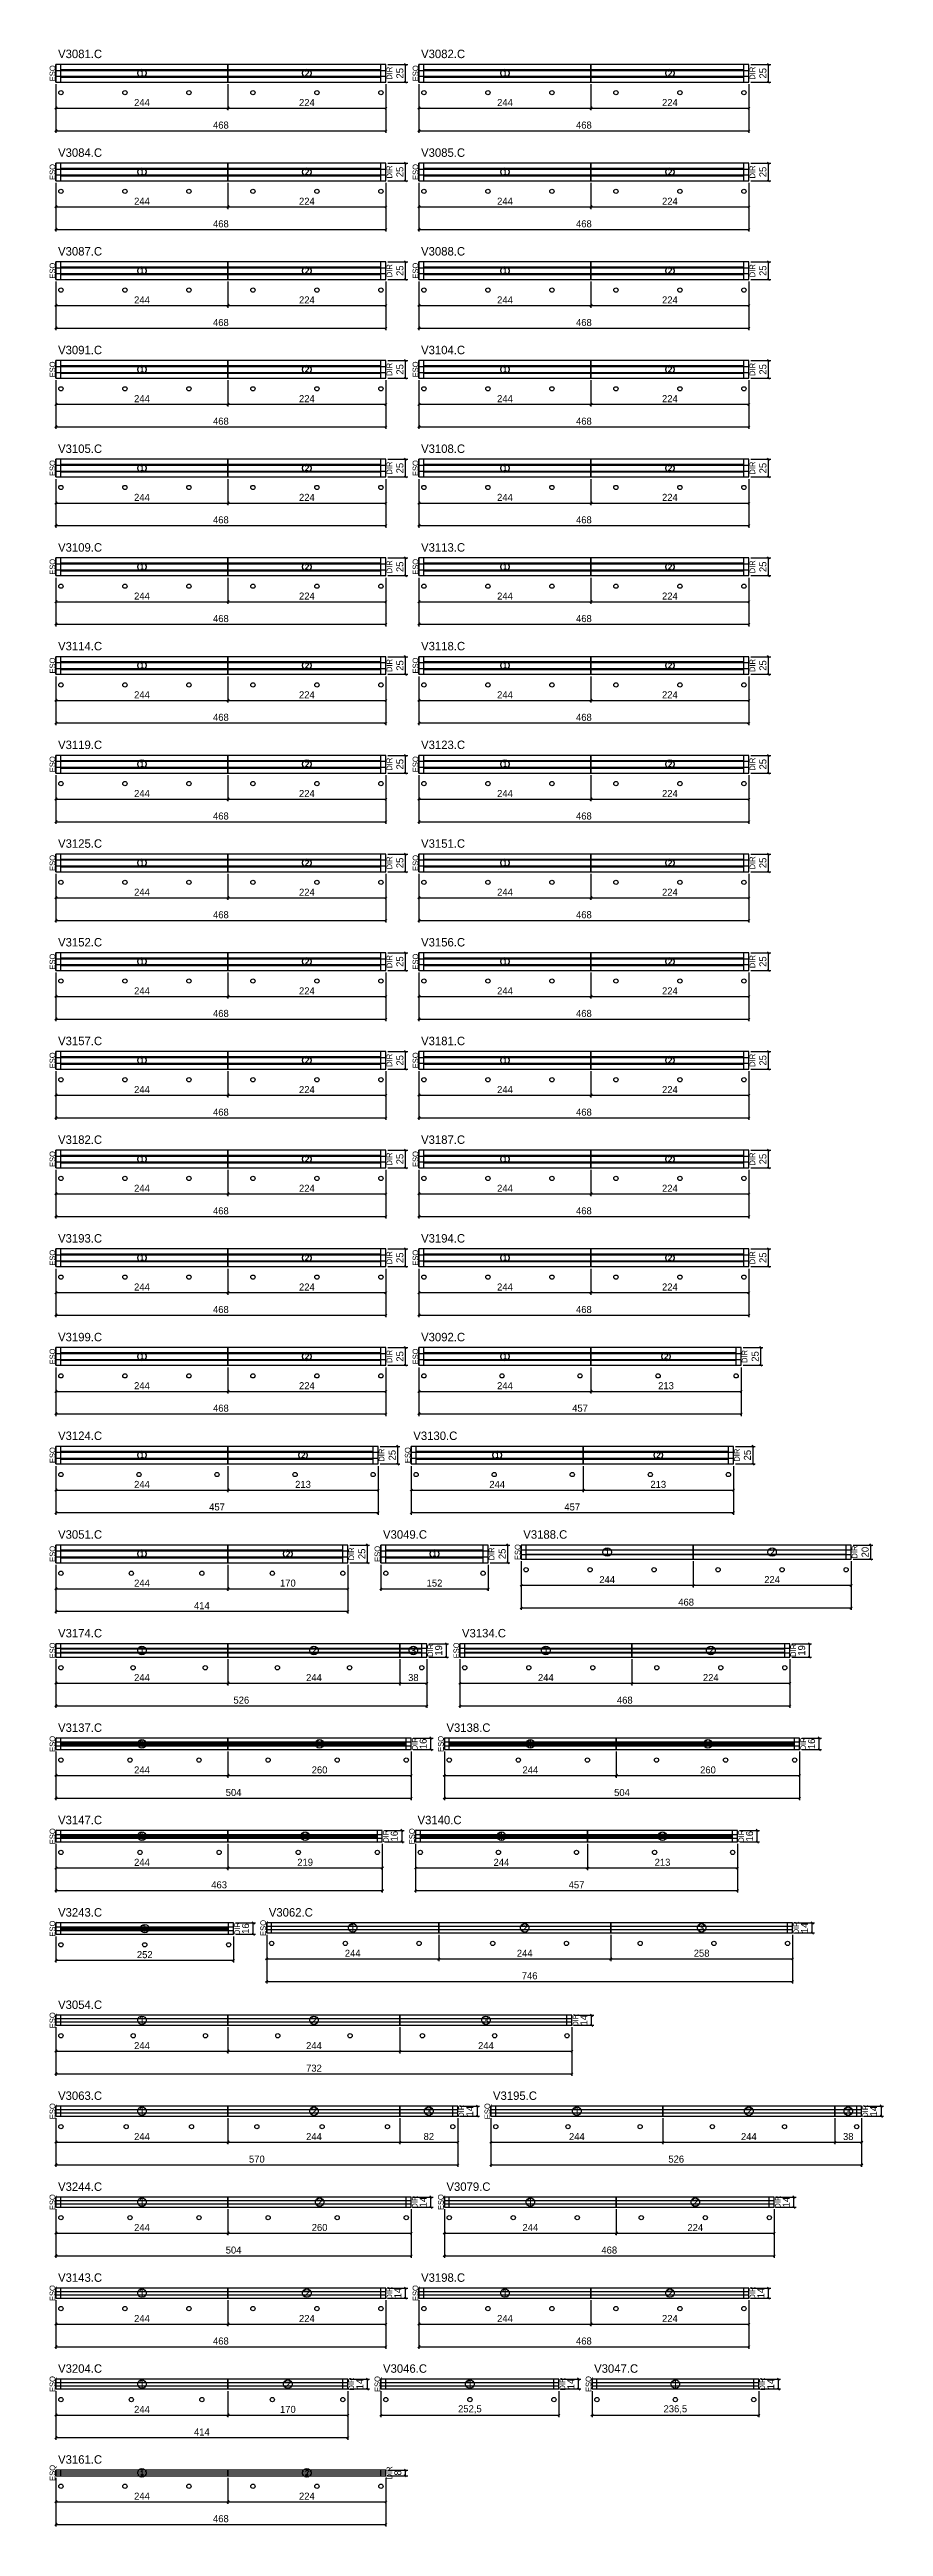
# Model space of a CAD drawing. Extents: x -10500 to 3070, y -5275 to 1250.
# Drawn here: x -9 to 1174, y -5275 to -1762 of the extents above; entities that cross this region are included whole.
import ezdxf
from ezdxf.enums import TextEntityAlignment as Align

# ---------------------------------------------------------------- set-up
doc = ezdxf.new("R2010")
doc.units = 0
for name, color, linetype in [('5', 5, 'Continuous'), ('COTA', 241, 'Continuous'), ('Escoras', 224, 'Continuous'), ('NOMENCLATURA', 7, 'Continuous'), ('Painéis', 200, 'Continuous'), ('SARR_2.2x7', 40, 'Continuous'), ('SARR_EDITAR', 141, 'Continuous')]:
    doc.layers.add(name, color=color, linetype=linetype)
doc.dimstyles.new('PAINEL', dxfattribs={"dimtxt": 10, "dimasz": 3, "dimexe": 3, "dimexo": 3, "dimgap": 3, "dimtad": 1, "dimblk": 'OBLIQUE', "dimblk1": 'OBLIQUE', "dimcen": 2.5, "dimclrd": 4, "dimclre": 4, "dimclrt": 240, "dimazin": 3, "dimtfac": 1, "dimtmove": 0, "dimatfit": 3})

msp = doc.modelspace()

# ---------------------------------------------------------------- texts
at = {"layer": '5'}
for s, p in [('ESQ', (-5, -1795.5)), ('DIR', (473, -1795.5)), ('ESQ', (510, -1795.5)), ('DIR', (988, -1795.5)), ('ESQ', (-5, -1935.5)), ('DIR', (473, -1935.5)), ('ESQ', (510, -1935.5)), ('DIR', (988, -1935.5)), ('ESQ', (-5, -2075.5)), ('DIR', (473, -2075.5)), ('ESQ', (510, -2075.5)), ('DIR', (988, -2075.5)), ('ESQ', (-5, -2215.5)), ('DIR', (473, -2215.5)), ('ESQ', (510, -2215.5)), ('DIR', (988, -2215.5)), ('ESQ', (-5, -2355.5)), ('DIR', (473, -2355.5)), ('ESQ', (510, -2355.5)), ('DIR', (988, -2355.5)), ('ESQ', (-5, -2495.5)), ('DIR', (473, -2495.5)), ('ESQ', (510, -2495.5)), ('DIR', (988, -2495.5)), ('ESQ', (-5, -2635.5)), ('DIR', (473, -2635.5)), ('ESQ', (510, -2635.5)), ('DIR', (988, -2635.5)), ('ESQ', (-5, -2775.5)), ('DIR', (473, -2775.5)), ('ESQ', (510, -2775.5)), ('DIR', (988, -2775.5)), ('ESQ', (-5, -2915.5)), ('DIR', (473, -2915.5)), ('ESQ', (510, -2915.5)), ('DIR', (988, -2915.5)), ('ESQ', (-5, -3055.5)), ('DIR', (473, -3055.5)), ('ESQ', (510, -3055.5)), ('DIR', (988, -3055.5)), ('ESQ', (-5, -3195.5)), ('DIR', (473, -3195.5)), ('ESQ', (510, -3195.5)), ('DIR', (988, -3195.5)), ('ESQ', (-5, -3335.5)), ('DIR', (473, -3335.5)), ('ESQ', (510, -3335.5)), ('DIR', (988, -3335.5)), ('ESQ', (-5, -3475.5)), ('DIR', (473, -3475.5)), ('ESQ', (510, -3475.5)), ('DIR', (988, -3475.5)), ('ESQ', (-5, -3615.5)), ('DIR', (473, -3615.5)), ('ESQ', (510, -3615.5)), ('DIR', (977, -3615.5)), ('ESQ', (-5, -3755.5)), ('DIR', (462, -3755.5)), ('ESQ', (499, -3755.5)), ('DIR', (966, -3755.5)), ('ESQ', (-5, -3895.5)), ('DIR', (419, -3895.5)), ('ESQ', (456, -3895.5)), ('DIR', (618, -3895.5)), ('ESQ', (655, -3893)), ('DIR', (1133, -3893)), ('ESQ', (-5, -4032.5)), ('DIR', (531, -4032.5)), ('ESQ', (568, -4032.5)), ('DIR', (1046, -4032.5)), ('ESQ', (-5, -4165)), ('DIR', (509, -4165)), ('ESQ', (546, -4165)), ('DIR', (1060, -4165)), ('ESQ', (-5, -4296)), ('ESQ', (505, -4296)), ('DIR', (468, -4296)), ('DIR', (972, -4296)), ('ESQ', (-5, -4427)), ('DIR', (257, -4427)), ('ESQ', (294, -4426)), ('DIR', (1050, -4426)), ('ESQ', (-5, -4557)), ('DIR', (737, -4557)), ('ESQ', (-5, -4686)), ('DIR', (575, -4686)), ('ESQ', (612, -4686)), ('DIR', (1148, -4686)), ('ESQ', (-5, -4815)), ('DIR', (509, -4815)), ('ESQ', (546, -4815)), ('DIR', (1024, -4815)), ('ESQ', (-5, -4944)), ('DIR', (473, -4944)), ('ESQ', (510, -4944)), ('DIR', (988, -4944)), ('ESQ', (-5, -5073)), ('DIR', (419, -5073)), ('ESQ', (456, -5073)), ('DIR', (718.5, -5073)), ('ESQ', (755.5, -5073)), ('DIR', (1002, -5073)), ('ESQ', (-5, -5199)), ('DIR', (473, -5199))]:
    msp.add_text(s, height=8, rotation=90, dxfattribs=at).set_placement(p, align=Align.MIDDLE_CENTER)
for s, p in [('1', (122, -1795.5)), ('2', (356, -1795.5)), ('1', (637, -1795.5)), ('2', (871, -1795.5)), ('1', (122, -1935.5)), ('2', (356, -1935.5)), ('1', (637, -1935.5)), ('2', (871, -1935.5)), ('1', (122, -2075.5)), ('2', (356, -2075.5)), ('1', (637, -2075.5)), ('2', (871, -2075.5)), ('1', (122, -2215.5)), ('2', (356, -2215.5)), ('1', (637, -2215.5)), ('2', (871, -2215.5)), ('1', (122, -2355.5)), ('2', (356, -2355.5)), ('1', (637, -2355.5)), ('2', (871, -2355.5)), ('1', (122, -2495.5)), ('2', (356, -2495.5)), ('1', (637, -2495.5)), ('2', (871, -2495.5)), ('1', (122, -2635.5)), ('2', (356, -2635.5)), ('1', (637, -2635.5)), ('2', (871, -2635.5)), ('1', (122, -2775.5)), ('2', (356, -2775.5)), ('1', (637, -2775.5)), ('2', (871, -2775.5)), ('1', (122, -2915.5)), ('2', (356, -2915.5)), ('1', (637, -2915.5)), ('2', (871, -2915.5)), ('1', (122, -3055.5)), ('2', (356, -3055.5)), ('1', (637, -3055.5)), ('2', (871, -3055.5)), ('1', (122, -3195.5)), ('2', (356, -3195.5)), ('1', (637, -3195.5)), ('2', (871, -3195.5)), ('1', (122, -3335.5)), ('2', (356, -3335.5)), ('1', (637, -3335.5)), ('2', (871, -3335.5)), ('1', (122, -3475.5)), ('2', (356, -3475.5)), ('1', (637, -3475.5)), ('2', (871, -3475.5)), ('1', (122, -3615.5)), ('2', (356, -3615.5)), ('1', (637, -3615.5)), ('2', (865.5, -3615.5)), ('1', (122, -3755.5)), ('2', (350.5, -3755.5)), ('1', (626, -3755.5)), ('2', (854.5, -3755.5)), ('1', (122, -3895.5)), ('2', (329, -3895.5)), ('1', (537, -3895.5)), ('1', (782, -3893)), ('2', (1016, -3893)), ('1', (122, -4032.5)), ('2', (366, -4032.5)), ('3', (507, -4032.5)), ('1', (695, -4032.5)), ('2', (929, -4032.5)), ('1', (122, -4165)), ('2', (374, -4165)), ('1', (673, -4165)), ('2', (925, -4165)), ('1', (122, -4296)), ('2', (353.5, -4296)), ('1', (632, -4296)), ('2', (860.5, -4296)), ('1', (126, -4427)), ('1', (421, -4426)), ('2', (665, -4426)), ('3', (916, -4426)), ('1', (122, -4557)), ('2', (366, -4557)), ('3', (610, -4557)), ('1', (122, -4686)), ('2', (366, -4686)), ('3', (529, -4686)), ('1', (739, -4686)), ('2', (983, -4686)), ('3', (1124, -4686)), ('1', (122, -4815)), ('2', (374, -4815)), ('1', (673, -4815)), ('2', (907, -4815)), ('1', (122, -4944)), ('2', (356, -4944)), ('1', (637, -4944)), ('2', (871, -4944)), ('1', (122, -5073)), ('2', (329, -5073)), ('1', (587.25, -5073)), ('1', (878.75, -5073)), ('1', (122, -5199)), ('2', (356, -5199))]:
    msp.add_text(s, height=12, dxfattribs=at).set_placement(p, align=Align.MIDDLE_CENTER)
at = {"layer": 'NOMENCLATURA'}
for s, p in [('V3081.C', (3, -1774)), ('V3082.C', (518, -1774)), ('V3084.C', (3, -1914)), ('V3085.C', (518, -1914)), ('V3087.C', (3, -2054)), ('V3088.C', (518, -2054)), ('V3091.C', (3, -2194)), ('V3104.C', (518, -2194)), ('V3105.C', (3, -2334)), ('V3108.C', (518, -2334)), ('V3109.C', (3, -2474)), ('V3113.C', (518, -2474)), ('V3114.C', (3, -2614)), ('V3118.C', (518, -2614)), ('V3119.C', (3, -2754)), ('V3123.C', (518, -2754)), ('V3125.C', (3, -2894)), ('V3151.C', (518, -2894)), ('V3152.C', (3, -3034)), ('V3156.C', (518, -3034)), ('V3157.C', (3, -3174)), ('V3181.C', (518, -3174)), ('V3182.C', (3, -3314)), ('V3187.C', (518, -3314)), ('V3193.C', (3, -3454)), ('V3194.C', (518, -3454)), ('V3199.C', (3, -3594)), ('V3092.C', (518, -3594)), ('V3124.C', (3, -3734)), ('V3130.C', (507, -3734)), ('V3051.C', (3, -3874)), ('V3049.C', (464, -3874)), ('V3188.C', (663, -3874)), ('V3174.C', (3, -4014)), ('V3134.C', (576, -4014)), ('V3137.C', (3, -4148)), ('V3138.C', (554, -4148)), ('V3147.C', (3, -4279)), ('V3140.C', (513, -4279)), ('V3243.C', (3, -4410)), ('V3062.C', (302, -4410)), ('V3054.C', (3, -4541)), ('V3063.C', (3, -4670)), ('V3195.C', (620, -4670)), ('V3244.C', (3, -4799)), ('V3079.C', (554, -4799)), ('V3143.C', (3, -4928)), ('V3198.C', (518, -4928)), ('V3204.C', (3, -5057)), ('V3046.C', (464, -5057)), ('V3047.C', (763.5, -5057)), ('V3161.C', (3, -5186))]:
    msp.add_text(s, height=12, dxfattribs=at).set_placement(p)

# ---------------------------------------------------------------- blocks, each defined once
blk = doc.blocks.new('nf1')
blk.add_circle((0, 0), 6)
blk.add_text('1', height=7).set_placement((0, 0), align=Align.MIDDLE_CENTER)
blk = doc.blocks.new('nf2')
blk.add_circle((0, 0), 6)
blk.add_text('2', height=7).set_placement((0, 0), align=Align.MIDDLE_CENTER)
blk = doc.blocks.new('_OBLIQUE')
at = {"color": 0, "linetype": 'BYBLOCK'}
blk.add_line((-0.5, -0.5), (0.5, 0.5), dxfattribs=at)
blk = doc.blocks.new('nf3')
blk.add_circle((0, 0), 6)
blk.add_text('3', height=7).set_placement((0, 0), align=Align.MIDDLE_CENTER)

# ---------------------------------------------------------------- dimensions: what is measured, and where the dimension line sits
at = {"layer": 'COTA'}
for base, p1, p2 in [((496, -1808), (468, -1808), (468, -1783)), ((1011, -1808), (983, -1808), (983, -1783)), ((496, -1948), (468, -1948), (468, -1923)), ((1011, -1948), (983, -1948), (983, -1923)), ((496, -2088), (468, -2088), (468, -2063)), ((1011, -2088), (983, -2088), (983, -2063)), ((496, -2228), (468, -2228), (468, -2203)), ((1011, -2228), (983, -2228), (983, -2203)), ((496, -2368), (468, -2368), (468, -2343)), ((1011, -2368), (983, -2368), (983, -2343)), ((496, -2508), (468, -2508), (468, -2483)), ((1011, -2508), (983, -2508), (983, -2483)), ((496, -2648), (468, -2648), (468, -2623)), ((1011, -2648), (983, -2648), (983, -2623)), ((496, -2788), (468, -2788), (468, -2763)), ((1011, -2788), (983, -2788), (983, -2763)), ((496, -2928), (468, -2928), (468, -2903)), ((1011, -2928), (983, -2928), (983, -2903)), ((496, -3068), (468, -3068), (468, -3043)), ((1011, -3068), (983, -3068), (983, -3043)), ((496, -3208), (468, -3208), (468, -3183)), ((1011, -3208), (983, -3208), (983, -3183)), ((496, -3348), (468, -3348), (468, -3323)), ((1011, -3348), (983, -3348), (983, -3323)), ((496, -3488), (468, -3488), (468, -3463)), ((1011, -3488), (983, -3488), (983, -3463)), ((496, -3628), (468, -3628), (468, -3603)), ((1000, -3628), (972, -3628), (972, -3603)), ((485, -3768), (457, -3768), (457, -3743)), ((989, -3768), (961, -3768), (961, -3743)), ((442, -3908), (414, -3908), (414, -3883)), ((641, -3908), (613, -3908), (613, -3883)), ((1156, -3903), (1128, -3903), (1128, -3883)), ((554, -4042), (526, -4042), (526, -4023)), ((1069, -4042), (1041, -4042), (1041, -4023)), ((532, -4173), (504, -4173), (504, -4157)), ((1083, -4173), (1055, -4173), (1055, -4157)), ((491, -4304), (463, -4304), (463, -4288)), ((995, -4304), (967, -4304), (967, -4288)), ((280, -4435), (252, -4435), (252, -4419)), ((1073, -4433), (1045, -4433), (1045, -4419)), ((760, -4564), (732, -4564), (732, -4550)), ((598, -4693), (570, -4693), (570, -4679)), ((1171, -4693), (1143, -4693), (1143, -4679)), ((532, -4822), (504, -4822), (504, -4808)), ((1047, -4822), (1019, -4822), (1019, -4808)), ((496, -4951), (468, -4951), (468, -4937)), ((1011, -4951), (983, -4951), (983, -4937)), ((442, -5080), (414, -5080), (414, -5066)), ((741.5, -5080), (713.5, -5080), (713.5, -5066)), ((1025, -5080), (997, -5080), (997, -5066)), ((496, -5203), (468, -5203), (468, -5195))]:
    msp.add_linear_dim(base=base, p1=p1, p2=p2, angle=90, dimstyle='PAINEL', dxfattribs=at).render()
for base, p1, p2 in [((0, -1845), (0, -1808), (244, -1808)), ((0, -1877), (0, -1808), (468, -1808)), ((244, -1845), (244, -1808), (468, -1808)), ((515, -1845), (515, -1808), (759, -1808)), ((515, -1877), (515, -1808), (983, -1808)), ((759, -1845), (759, -1808), (983, -1808)), ((0, -1985), (0, -1948), (244, -1948)), ((0, -2017), (0, -1948), (468, -1948)), ((244, -1985), (244, -1948), (468, -1948)), ((515, -1985), (515, -1948), (759, -1948)), ((515, -2017), (515, -1948), (983, -1948)), ((759, -1985), (759, -1948), (983, -1948)), ((0, -2125), (0, -2088), (244, -2088)), ((0, -2157), (0, -2088), (468, -2088)), ((244, -2125), (244, -2088), (468, -2088)), ((515, -2125), (515, -2088), (759, -2088)), ((515, -2157), (515, -2088), (983, -2088)), ((759, -2125), (759, -2088), (983, -2088)), ((0, -2265), (0, -2228), (244, -2228)), ((0, -2297), (0, -2228), (468, -2228)), ((244, -2265), (244, -2228), (468, -2228)), ((515, -2265), (515, -2228), (759, -2228)), ((515, -2297), (515, -2228), (983, -2228)), ((759, -2265), (759, -2228), (983, -2228)), ((0, -2405), (0, -2368), (244, -2368)), ((0, -2437), (0, -2368), (468, -2368)), ((244, -2405), (244, -2368), (468, -2368)), ((515, -2405), (515, -2368), (759, -2368)), ((515, -2437), (515, -2368), (983, -2368)), ((759, -2405), (759, -2368), (983, -2368)), ((0, -2545), (0, -2508), (244, -2508)), ((0, -2577), (0, -2508), (468, -2508)), ((244, -2545), (244, -2508), (468, -2508)), ((515, -2545), (515, -2508), (759, -2508)), ((515, -2577), (515, -2508), (983, -2508)), ((759, -2545), (759, -2508), (983, -2508)), ((0, -2685), (0, -2648), (244, -2648)), ((0, -2717), (0, -2648), (468, -2648)), ((244, -2685), (244, -2648), (468, -2648)), ((515, -2685), (515, -2648), (759, -2648)), ((515, -2717), (515, -2648), (983, -2648)), ((759, -2685), (759, -2648), (983, -2648)), ((0, -2825), (0, -2788), (244, -2788)), ((0, -2857), (0, -2788), (468, -2788)), ((244, -2825), (244, -2788), (468, -2788)), ((515, -2825), (515, -2788), (759, -2788)), ((515, -2857), (515, -2788), (983, -2788)), ((759, -2825), (759, -2788), (983, -2788)), ((0, -2965), (0, -2928), (244, -2928)), ((0, -2997), (0, -2928), (468, -2928)), ((244, -2965), (244, -2928), (468, -2928)), ((515, -2965), (515, -2928), (759, -2928)), ((515, -2997), (515, -2928), (983, -2928)), ((759, -2965), (759, -2928), (983, -2928)), ((0, -3105), (0, -3068), (244, -3068)), ((0, -3137), (0, -3068), (468, -3068)), ((244, -3105), (244, -3068), (468, -3068)), ((515, -3105), (515, -3068), (759, -3068)), ((515, -3137), (515, -3068), (983, -3068)), ((759, -3105), (759, -3068), (983, -3068)), ((0, -3245), (0, -3208), (244, -3208)), ((0, -3277), (0, -3208), (468, -3208)), ((244, -3245), (244, -3208), (468, -3208)), ((515, -3245), (515, -3208), (759, -3208)), ((515, -3277), (515, -3208), (983, -3208)), ((759, -3245), (759, -3208), (983, -3208)), ((0, -3385), (0, -3348), (244, -3348)), ((0, -3417), (0, -3348), (468, -3348)), ((244, -3385), (244, -3348), (468, -3348)), ((515, -3385), (515, -3348), (759, -3348)), ((515, -3417), (515, -3348), (983, -3348)), ((759, -3385), (759, -3348), (983, -3348)), ((0, -3525), (0, -3488), (244, -3488)), ((0, -3557), (0, -3488), (468, -3488)), ((244, -3525), (244, -3488), (468, -3488)), ((515, -3525), (515, -3488), (759, -3488)), ((515, -3557), (515, -3488), (983, -3488)), ((759, -3525), (759, -3488), (983, -3488)), ((0, -3665), (0, -3628), (244, -3628)), ((0, -3697), (0, -3628), (468, -3628)), ((244, -3665), (244, -3628), (468, -3628)), ((515, -3665), (515, -3628), (759, -3628)), ((515, -3697), (515, -3628), (972, -3628)), ((759, -3665), (759, -3628), (972, -3628)), ((0, -3805), (0, -3768), (244, -3768)), ((0, -3837), (0, -3768), (457, -3768)), ((244, -3805), (244, -3768), (457, -3768)), ((504, -3805), (504, -3768), (748, -3768)), ((504, -3837), (504, -3768), (961, -3768)), ((748, -3805), (748, -3768), (961, -3768)), ((0, -3945), (0, -3908), (244, -3908)), ((0, -3977), (0, -3908), (414, -3908)), ((244, -3945), (244, -3908), (414, -3908)), ((461, -3945), (461, -3908), (613, -3908)), ((660, -3940), (660, -3903), (904, -3903)), ((660, -3972), (660, -3903), (1128, -3903)), ((904, -3940), (904, -3903), (1128, -3903)), ((0, -4079), (0, -4042), (244, -4042)), ((0, -4111), (0, -4042), (526, -4042)), ((244, -4079), (244, -4042), (488, -4042)), ((488, -4079), (488, -4042), (526, -4042)), ((573, -4079), (573, -4042), (817, -4042)), ((573, -4111), (573, -4042), (1041, -4042)), ((817, -4079), (817, -4042), (1041, -4042)), ((0, -4210), (0, -4173), (244, -4173)), ((0, -4242), (0, -4173), (504, -4173)), ((244, -4210), (244, -4173), (504, -4173)), ((551, -4210), (551, -4173), (795, -4173)), ((551, -4242), (551, -4173), (1055, -4173)), ((795, -4210), (795, -4173), (1055, -4173)), ((0, -4341), (0, -4304), (244, -4304)), ((0, -4373), (0, -4304), (463, -4304)), ((244, -4341), (244, -4304), (463, -4304)), ((510, -4341), (510, -4304), (754, -4304)), ((510, -4373), (510, -4304), (967, -4304)), ((754, -4341), (754, -4304), (967, -4304)), ((0, -4472), (0, -4435), (252, -4435)), ((299, -4470), (299, -4433), (543, -4433)), ((299, -4502), (299, -4433), (1045, -4433)), ((543, -4470), (543, -4433), (787, -4433)), ((787, -4470), (787, -4433), (1045, -4433)), ((0, -4601), (0, -4564), (244, -4564)), ((0, -4633), (0, -4564), (732, -4564)), ((244, -4601), (244, -4564), (488, -4564)), ((488, -4601), (488, -4564), (732, -4564)), ((0, -4730), (0, -4693), (244, -4693)), ((0, -4762), (0, -4693), (570, -4693)), ((244, -4730), (244, -4693), (488, -4693)), ((488, -4730), (488, -4693), (570, -4693)), ((617, -4730), (617, -4693), (861, -4693)), ((617, -4762), (617, -4693), (1143, -4693)), ((861, -4730), (861, -4693), (1105, -4693)), ((1105, -4730), (1105, -4693), (1143, -4693)), ((0, -4859), (0, -4822), (244, -4822)), ((0, -4891), (0, -4822), (504, -4822)), ((244, -4859), (244, -4822), (504, -4822)), ((551, -4859), (551, -4822), (795, -4822)), ((551, -4891), (551, -4822), (1019, -4822)), ((795, -4859), (795, -4822), (1019, -4822)), ((0, -4988), (0, -4951), (244, -4951)), ((0, -5020), (0, -4951), (468, -4951)), ((244, -4988), (244, -4951), (468, -4951)), ((515, -4988), (515, -4951), (759, -4951)), ((515, -5020), (515, -4951), (983, -4951)), ((759, -4988), (759, -4951), (983, -4951)), ((0, -5117), (0, -5080), (244, -5080)), ((0, -5149), (0, -5080), (414, -5080)), ((244, -5117), (244, -5080), (414, -5080)), ((461, -5117), (461, -5080), (713.5, -5080)), ((760.5, -5117), (760.5, -5080), (997, -5080)), ((0, -5240), (0, -5203), (244, -5203)), ((0, -5272), (0, -5203), (468, -5203)), ((244, -5240), (244, -5203), (468, -5203))]:
    msp.add_linear_dim(base=base, p1=p1, p2=p2, dimstyle='PAINEL', dxfattribs=at).render()

# ---------------------------------------------------------------- linework, layer by layer
at = {"layer": 'Escoras'}
for centre in [(7, -1823), (97.8, -1823), (188.6, -1823), (279.4, -1823), (370.2, -1823), (461, -1823), (522, -1823), (612.8, -1823), (703.6, -1823), (794.4, -1823), (885.2, -1823), (976, -1823), (7, -1963), (97.8, -1963), (188.6, -1963), (279.4, -1963), (370.2, -1963), (461, -1963), (522, -1963), (612.8, -1963), (703.6, -1963), (794.4, -1963), (885.2, -1963), (976, -1963), (7, -2103), (97.8, -2103), (188.6, -2103), (279.4, -2103), (370.2, -2103), (461, -2103), (522, -2103), (612.8, -2103), (703.6, -2103), (794.4, -2103), (885.2, -2103), (976, -2103), (7, -2243), (97.8, -2243), (188.6, -2243), (279.4, -2243), (370.2, -2243), (461, -2243), (522, -2243), (612.8, -2243), (703.6, -2243), (794.4, -2243), (885.2, -2243), (976, -2243), (7, -2383), (97.8, -2383), (188.6, -2383), (279.4, -2383), (370.2, -2383), (461, -2383), (522, -2383), (612.8, -2383), (703.6, -2383), (794.4, -2383), (885.2, -2383), (976, -2383), (7, -2523), (97.8, -2523), (188.6, -2523), (279.4, -2523), (370.2, -2523), (461, -2523), (522, -2523), (612.8, -2523), (703.6, -2523), (794.4, -2523), (885.2, -2523), (976, -2523), (7, -2663), (97.8, -2663), (188.6, -2663), (279.4, -2663), (370.2, -2663), (461, -2663), (522, -2663), (612.8, -2663), (703.6, -2663), (794.4, -2663), (885.2, -2663), (976, -2663), (7, -2803), (97.8, -2803), (188.6, -2803), (279.4, -2803), (370.2, -2803), (461, -2803), (522, -2803), (612.8, -2803), (703.6, -2803), (794.4, -2803), (885.2, -2803), (976, -2803), (7, -2943), (97.8, -2943), (188.6, -2943), (279.4, -2943), (370.2, -2943), (461, -2943), (522, -2943), (612.8, -2943), (703.6, -2943), (794.4, -2943), (885.2, -2943), (976, -2943), (7, -3083), (97.8, -3083), (188.6, -3083), (279.4, -3083), (370.2, -3083), (461, -3083), (522, -3083), (612.8, -3083), (703.6, -3083), (794.4, -3083), (885.2, -3083), (976, -3083), (7, -3223), (97.8, -3223), (188.6, -3223), (279.4, -3223), (370.2, -3223), (461, -3223), (522, -3223), (612.8, -3223), (703.6, -3223), (794.4, -3223), (885.2, -3223), (976, -3223), (7, -3363), (97.8, -3363), (188.6, -3363), (279.4, -3363), (370.2, -3363), (461, -3363), (522, -3363), (612.8, -3363), (703.6, -3363), (794.4, -3363), (885.2, -3363), (976, -3363), (7, -3503), (97.8, -3503), (188.6, -3503), (279.4, -3503), (370.2, -3503), (461, -3503), (522, -3503), (612.8, -3503), (703.6, -3503), (794.4, -3503), (885.2, -3503), (976, -3503), (7, -3643), (97.8, -3643), (188.6, -3643), (279.4, -3643), (370.2, -3643), (461, -3643), (522, -3643), (632.75, -3643), (743.5, -3643), (854.25, -3643), (965, -3643), (7, -3783), (117.75, -3783), (228.5, -3783), (339.25, -3783), (450, -3783), (511, -3783), (621.75, -3783), (732.5, -3783), (843.25, -3783), (954, -3783), (7, -3923), (107, -3923), (207, -3923), (307, -3923), (407, -3923), (468, -3923), (606, -3923), (667, -3918), (757.8, -3918), (848.6, -3918), (939.4, -3918), (1030.2, -3918), (1121, -3918), (7, -4057), (109.4, -4057), (211.8, -4057), (314.2, -4057), (416.6, -4057), (519, -4057), (580, -4057), (670.8, -4057), (761.6, -4057), (852.4, -4057), (943.2, -4057), (1034, -4057), (7, -4188), (105, -4188), (203, -4188), (301, -4188), (399, -4188), (497, -4188), (558, -4188), (656, -4188), (754, -4188), (852, -4188), (950, -4188), (1048, -4188), (7, -4319), (119.25, -4319), (231.5, -4319), (343.75, -4319), (456, -4319), (517, -4319), (627.75, -4319), (738.5, -4319), (849.25, -4319), (960, -4319), (7, -4450), (126, -4450), (245, -4450), (306, -4448), (410.571, -4448), (515.143, -4448), (619.714, -4448), (724.286, -4448), (828.857, -4448), (933.429, -4448), (1038, -4448), (7, -4579), (109.571, -4579), (212.143, -4579), (314.714, -4579), (417.286, -4579), (519.857, -4579), (622.429, -4579), (725, -4579), (7, -4708), (99.667, -4708), (192.333, -4708), (285, -4708), (377.667, -4708), (470.333, -4708), (563, -4708), (624, -4708), (726.4, -4708), (828.8, -4708), (931.2, -4708), (1033.6, -4708), (1136, -4708), (7, -4837), (105, -4837), (203, -4837), (301, -4837), (399, -4837), (497, -4837), (558, -4837), (648.8, -4837), (739.6, -4837), (830.4, -4837), (921.2, -4837), (1012, -4837), (7, -4966), (97.8, -4966), (188.6, -4966), (279.4, -4966), (370.2, -4966), (461, -4966), (522, -4966), (612.8, -4966), (703.6, -4966), (794.4, -4966), (885.2, -4966), (976, -4966), (7, -5095), (107, -5095), (207, -5095), (307, -5095), (407, -5095), (468, -5095), (587.25, -5095), (706.5, -5095), (767.5, -5095), (878.75, -5095), (990, -5095), (7, -5218), (97.8, -5218), (188.6, -5218), (279.4, -5218), (370.2, -5218), (461, -5218)]:
    msp.add_circle(centre, 3, dxfattribs=at)
at = {"layer": 'Painéis'}
for p, q in [((0, -1791.333), (244, -1791.333)), ((244, -1808), (244, -1783)), ((244, -1791.333), (468, -1791.333)), ((515, -1791.333), (759, -1791.333)), ((759, -1808), (759, -1783)), ((759, -1791.333), (983, -1791.333)), ((0, -1799.667), (244, -1799.667)), ((244, -1799.667), (468, -1799.667)), ((515, -1799.667), (759, -1799.667)), ((759, -1799.667), (983, -1799.667)), ((0, -1931.333), (244, -1931.333)), ((244, -1948), (244, -1923)), ((244, -1931.333), (468, -1931.333)), ((515, -1931.333), (759, -1931.333)), ((759, -1948), (759, -1923)), ((759, -1931.333), (983, -1931.333)), ((0, -1939.667), (244, -1939.667)), ((244, -1939.667), (468, -1939.667)), ((515, -1939.667), (759, -1939.667)), ((759, -1939.667), (983, -1939.667)), ((0, -2071.333), (244, -2071.333)), ((244, -2088), (244, -2063)), ((244, -2071.333), (468, -2071.333)), ((515, -2071.333), (759, -2071.333)), ((759, -2088), (759, -2063)), ((759, -2071.333), (983, -2071.333)), ((0, -2079.667), (244, -2079.667)), ((244, -2079.667), (468, -2079.667)), ((515, -2079.667), (759, -2079.667)), ((759, -2079.667), (983, -2079.667)), ((0, -2211.333), (244, -2211.333)), ((244, -2228), (244, -2203)), ((244, -2211.333), (468, -2211.333)), ((515, -2211.333), (759, -2211.333)), ((759, -2228), (759, -2203)), ((759, -2211.333), (983, -2211.333)), ((0, -2219.667), (244, -2219.667)), ((244, -2219.667), (468, -2219.667)), ((515, -2219.667), (759, -2219.667)), ((759, -2219.667), (983, -2219.667)), ((0, -2351.333), (244, -2351.333)), ((244, -2368), (244, -2343)), ((244, -2351.333), (468, -2351.333)), ((515, -2351.333), (759, -2351.333)), ((759, -2368), (759, -2343)), ((759, -2351.333), (983, -2351.333)), ((0, -2359.667), (244, -2359.667)), ((244, -2359.667), (468, -2359.667)), ((515, -2359.667), (759, -2359.667)), ((759, -2359.667), (983, -2359.667)), ((0, -2491.333), (244, -2491.333)), ((244, -2508), (244, -2483)), ((244, -2491.333), (468, -2491.333)), ((515, -2491.333), (759, -2491.333)), ((759, -2508), (759, -2483)), ((759, -2491.333), (983, -2491.333)), ((0, -2499.667), (244, -2499.667)), ((244, -2499.667), (468, -2499.667)), ((515, -2499.667), (759, -2499.667)), ((759, -2499.667), (983, -2499.667)), ((0, -2631.333), (244, -2631.333)), ((244, -2648), (244, -2623)), ((244, -2631.333), (468, -2631.333)), ((515, -2631.333), (759, -2631.333)), ((759, -2648), (759, -2623)), ((759, -2631.333), (983, -2631.333)), ((0, -2639.667), (244, -2639.667)), ((244, -2639.667), (468, -2639.667)), ((515, -2639.667), (759, -2639.667)), ((759, -2639.667), (983, -2639.667)), ((0, -2771.333), (244, -2771.333)), ((244, -2788), (244, -2763)), ((244, -2771.333), (468, -2771.333)), ((515, -2771.333), (759, -2771.333)), ((759, -2788), (759, -2763)), ((759, -2771.333), (983, -2771.333)), ((0, -2779.667), (244, -2779.667)), ((244, -2779.667), (468, -2779.667)), ((515, -2779.667), (759, -2779.667)), ((759, -2779.667), (983, -2779.667)), ((0, -2911.333), (244, -2911.333)), ((244, -2928), (244, -2903)), ((244, -2911.333), (468, -2911.333)), ((515, -2911.333), (759, -2911.333)), ((759, -2928), (759, -2903)), ((759, -2911.333), (983, -2911.333)), ((0, -2919.667), (244, -2919.667)), ((244, -2919.667), (468, -2919.667)), ((515, -2919.667), (759, -2919.667)), ((759, -2919.667), (983, -2919.667)), ((0, -3051.333), (244, -3051.333)), ((244, -3068), (244, -3043)), ((244, -3051.333), (468, -3051.333)), ((515, -3051.333), (759, -3051.333)), ((759, -3068), (759, -3043)), ((759, -3051.333), (983, -3051.333)), ((0, -3059.667), (244, -3059.667)), ((244, -3059.667), (468, -3059.667)), ((515, -3059.667), (759, -3059.667)), ((759, -3059.667), (983, -3059.667)), ((0, -3191.333), (244, -3191.333)), ((244, -3208), (244, -3183)), ((244, -3191.333), (468, -3191.333)), ((515, -3191.333), (759, -3191.333)), ((759, -3208), (759, -3183)), ((759, -3191.333), (983, -3191.333)), ((0, -3199.667), (244, -3199.667)), ((244, -3199.667), (468, -3199.667)), ((515, -3199.667), (759, -3199.667)), ((759, -3199.667), (983, -3199.667)), ((0, -3331.333), (244, -3331.333)), ((244, -3348), (244, -3323)), ((244, -3331.333), (468, -3331.333)), ((515, -3331.333), (759, -3331.333)), ((759, -3348), (759, -3323)), ((759, -3331.333), (983, -3331.333)), ((0, -3339.667), (244, -3339.667)), ((244, -3339.667), (468, -3339.667)), ((515, -3339.667), (759, -3339.667)), ((759, -3339.667), (983, -3339.667)), ((0, -3471.333), (244, -3471.333)), ((244, -3488), (244, -3463)), ((244, -3471.333), (468, -3471.333)), ((515, -3471.333), (759, -3471.333)), ((759, -3488), (759, -3463)), ((759, -3471.333), (983, -3471.333)), ((0, -3479.667), (244, -3479.667)), ((244, -3479.667), (468, -3479.667)), ((515, -3479.667), (759, -3479.667)), ((759, -3479.667), (983, -3479.667)), ((0, -3611.333), (244, -3611.333)), ((244, -3628), (244, -3603)), ((244, -3611.333), (468, -3611.333)), ((515, -3611.333), (759, -3611.333)), ((759, -3628), (759, -3603)), ((759, -3611.333), (972, -3611.333)), ((0, -3619.667), (244, -3619.667)), ((244, -3619.667), (468, -3619.667)), ((515, -3619.667), (759, -3619.667)), ((759, -3619.667), (972, -3619.667)), ((0, -3751.333), (244, -3751.333)), ((244, -3768), (244, -3743)), ((244, -3751.333), (457, -3751.333)), ((504, -3751.333), (748, -3751.333)), ((748, -3768), (748, -3743)), ((748, -3751.333), (961, -3751.333)), ((0, -3759.667), (244, -3759.667)), ((244, -3759.667), (457, -3759.667)), ((504, -3759.667), (748, -3759.667)), ((748, -3759.667), (961, -3759.667)), ((0, -3891.333), (244, -3891.333)), ((244, -3908), (244, -3883)), ((244, -3891.333), (414, -3891.333)), ((461, -3891.333), (613, -3891.333)), ((660, -3889.667), (904, -3889.667)), ((660, -3896.333), (904, -3896.333)), ((904, -3903), (904, -3883)), ((904, -3889.667), (1128, -3889.667)), ((904, -3896.333), (1128, -3896.333)), ((0, -3899.667), (244, -3899.667)), ((244, -3899.667), (414, -3899.667)), ((461, -3899.667), (613, -3899.667)), ((0, -4029.333), (244, -4029.333)), ((0, -4035.667), (244, -4035.667)), ((244, -4042), (244, -4023)), ((244, -4029.333), (488, -4029.333)), ((244, -4035.667), (488, -4035.667)), ((488, -4042), (488, -4023)), ((488, -4029.333), (526, -4029.333)), ((488, -4035.667), (526, -4035.667)), ((573, -4029.333), (817, -4029.333)), ((573, -4035.667), (817, -4035.667)), ((817, -4042), (817, -4023)), ((817, -4029.333), (1041, -4029.333)), ((817, -4035.667), (1041, -4035.667)), ((0, -4162.333), (244, -4162.333)), ((0, -4167.667), (244, -4167.667)), ((244, -4173), (244, -4157)), ((244, -4162.333), (504, -4162.333)), ((244, -4167.667), (504, -4167.667)), ((551, -4162.333), (795, -4162.333)), ((551, -4167.667), (795, -4167.667)), ((795, -4173), (795, -4157)), ((795, -4162.333), (1055, -4162.333)), ((795, -4167.667), (1055, -4167.667)), ((0, -4293.333), (244, -4293.333)), ((0, -4298.667), (244, -4298.667)), ((244, -4304), (244, -4288)), ((244, -4293.333), (463, -4293.333)), ((244, -4298.667), (463, -4298.667)), ((510, -4293.333), (754, -4293.333)), ((510, -4298.667), (754, -4298.667)), ((754, -4304), (754, -4288)), ((754, -4293.333), (967, -4293.333)), ((754, -4298.667), (967, -4298.667)), ((0, -4424.333), (252, -4424.333)), ((299, -4423.667), (543, -4423.667)), ((543, -4433), (543, -4419)), ((543, -4423.667), (787, -4423.667)), ((787, -4433), (787, -4419)), ((787, -4423.667), (1045, -4423.667)), ((0, -4429.667), (252, -4429.667)), ((299, -4428.333), (543, -4428.333)), ((543, -4428.333), (787, -4428.333)), ((787, -4428.333), (1045, -4428.333)), ((0, -4554.667), (244, -4554.667)), ((0, -4559.333), (244, -4559.333)), ((244, -4564), (244, -4550)), ((244, -4554.667), (488, -4554.667)), ((244, -4559.333), (488, -4559.333)), ((488, -4564), (488, -4550)), ((488, -4554.667), (732, -4554.667)), ((488, -4559.333), (732, -4559.333)), ((0, -4683.667), (244, -4683.667)), ((0, -4688.333), (244, -4688.333)), ((244, -4693), (244, -4679)), ((244, -4683.667), (488, -4683.667)), ((244, -4688.333), (488, -4688.333)), ((488, -4693), (488, -4679)), ((488, -4683.667), (570, -4683.667)), ((488, -4688.333), (570, -4688.333)), ((617, -4683.667), (861, -4683.667)), ((617, -4688.333), (861, -4688.333)), ((861, -4693), (861, -4679)), ((861, -4683.667), (1105, -4683.667)), ((861, -4688.333), (1105, -4688.333)), ((1105, -4693), (1105, -4679)), ((1105, -4683.667), (1143, -4683.667)), ((1105, -4688.333), (1143, -4688.333)), ((0, -4812.667), (244, -4812.667)), ((244, -4822), (244, -4808)), ((244, -4812.667), (504, -4812.667)), ((551, -4812.667), (795, -4812.667)), ((795, -4822), (795, -4808)), ((795, -4812.667), (1019, -4812.667)), ((0, -4817.333), (244, -4817.333)), ((244, -4817.333), (504, -4817.333)), ((551, -4817.333), (795, -4817.333)), ((795, -4817.333), (1019, -4817.333)), ((0, -4941.667), (244, -4941.667)), ((0, -4946.333), (244, -4946.333)), ((244, -4951), (244, -4937)), ((244, -4941.667), (468, -4941.667)), ((244, -4946.333), (468, -4946.333)), ((515, -4941.667), (759, -4941.667)), ((515, -4946.333), (759, -4946.333)), ((759, -4951), (759, -4937)), ((759, -4941.667), (983, -4941.667)), ((759, -4946.333), (983, -4946.333)), ((0, -5070.667), (244, -5070.667)), ((0, -5075.333), (244, -5075.333)), ((244, -5080), (244, -5066)), ((244, -5070.667), (414, -5070.667)), ((244, -5075.333), (414, -5075.333)), ((461, -5070.667), (713.5, -5070.667)), ((461, -5075.333), (713.5, -5075.333)), ((760.5, -5070.667), (997, -5070.667)), ((760.5, -5075.333), (997, -5075.333)), ((0, -5197.667), (244, -5197.667)), ((244, -5203), (244, -5195)), ((244, -5197.667), (468, -5197.667)), ((0, -5200.333), (244, -5200.333)), ((244, -5200.333), (468, -5200.333))]:
    msp.add_line(p, q, dxfattribs=at)
for points in [[(0, -1808), (244, -1808), (244, -1783), (0, -1783)], [(244, -1808), (468, -1808), (468, -1783), (244, -1783)], [(515, -1808), (759, -1808), (759, -1783), (515, -1783)], [(759, -1808), (983, -1808), (983, -1783), (759, -1783)], [(0, -1948), (244, -1948), (244, -1923), (0, -1923)], [(244, -1948), (468, -1948), (468, -1923), (244, -1923)], [(515, -1948), (759, -1948), (759, -1923), (515, -1923)], [(759, -1948), (983, -1948), (983, -1923), (759, -1923)], [(0, -2088), (244, -2088), (244, -2063), (0, -2063)], [(244, -2088), (468, -2088), (468, -2063), (244, -2063)], [(515, -2088), (759, -2088), (759, -2063), (515, -2063)], [(759, -2088), (983, -2088), (983, -2063), (759, -2063)], [(0, -2228), (244, -2228), (244, -2203), (0, -2203)], [(244, -2228), (468, -2228), (468, -2203), (244, -2203)], [(515, -2228), (759, -2228), (759, -2203), (515, -2203)], [(759, -2228), (983, -2228), (983, -2203), (759, -2203)], [(0, -2368), (244, -2368), (244, -2343), (0, -2343)], [(244, -2368), (468, -2368), (468, -2343), (244, -2343)], [(515, -2368), (759, -2368), (759, -2343), (515, -2343)], [(759, -2368), (983, -2368), (983, -2343), (759, -2343)], [(0, -2508), (244, -2508), (244, -2483), (0, -2483)], [(244, -2508), (468, -2508), (468, -2483), (244, -2483)], [(515, -2508), (759, -2508), (759, -2483), (515, -2483)], [(759, -2508), (983, -2508), (983, -2483), (759, -2483)], [(0, -2648), (244, -2648), (244, -2623), (0, -2623)], [(244, -2648), (468, -2648), (468, -2623), (244, -2623)], [(515, -2648), (759, -2648), (759, -2623), (515, -2623)], [(759, -2648), (983, -2648), (983, -2623), (759, -2623)], [(0, -2788), (244, -2788), (244, -2763), (0, -2763)], [(244, -2788), (468, -2788), (468, -2763), (244, -2763)], [(515, -2788), (759, -2788), (759, -2763), (515, -2763)], [(759, -2788), (983, -2788), (983, -2763), (759, -2763)], [(0, -2928), (244, -2928), (244, -2903), (0, -2903)], [(244, -2928), (468, -2928), (468, -2903), (244, -2903)], [(515, -2928), (759, -2928), (759, -2903), (515, -2903)], [(759, -2928), (983, -2928), (983, -2903), (759, -2903)], [(0, -3068), (244, -3068), (244, -3043), (0, -3043)], [(244, -3068), (468, -3068), (468, -3043), (244, -3043)], [(515, -3068), (759, -3068), (759, -3043), (515, -3043)], [(759, -3068), (983, -3068), (983, -3043), (759, -3043)], [(0, -3208), (244, -3208), (244, -3183), (0, -3183)], [(244, -3208), (468, -3208), (468, -3183), (244, -3183)], [(515, -3208), (759, -3208), (759, -3183), (515, -3183)], [(759, -3208), (983, -3208), (983, -3183), (759, -3183)], [(0, -3348), (244, -3348), (244, -3323), (0, -3323)], [(244, -3348), (468, -3348), (468, -3323), (244, -3323)], [(515, -3348), (759, -3348), (759, -3323), (515, -3323)], [(759, -3348), (983, -3348), (983, -3323), (759, -3323)], [(0, -3488), (244, -3488), (244, -3463), (0, -3463)], [(244, -3488), (468, -3488), (468, -3463), (244, -3463)], [(515, -3488), (759, -3488), (759, -3463), (515, -3463)], [(759, -3488), (983, -3488), (983, -3463), (759, -3463)], [(0, -3628), (244, -3628), (244, -3603), (0, -3603)], [(244, -3628), (468, -3628), (468, -3603), (244, -3603)], [(515, -3628), (759, -3628), (759, -3603), (515, -3603)], [(759, -3628), (972, -3628), (972, -3603), (759, -3603)], [(0, -3768), (244, -3768), (244, -3743), (0, -3743)], [(244, -3768), (457, -3768), (457, -3743), (244, -3743)], [(504, -3768), (748, -3768), (748, -3743), (504, -3743)], [(748, -3768), (961, -3768), (961, -3743), (748, -3743)], [(0, -3908), (244, -3908), (244, -3883), (0, -3883)], [(244, -3908), (414, -3908), (414, -3883), (244, -3883)], [(461, -3908), (613, -3908), (613, -3883), (461, -3883)], [(660, -3903), (904, -3903), (904, -3883), (660, -3883)], [(904, -3903), (1128, -3903), (1128, -3883), (904, -3883)], [(0, -4042), (244, -4042), (244, -4023), (0, -4023)], [(244, -4042), (488, -4042), (488, -4023), (244, -4023)], [(488, -4042), (526, -4042), (526, -4023), (488, -4023)], [(573, -4042), (817, -4042), (817, -4023), (573, -4023)], [(817, -4042), (1041, -4042), (1041, -4023), (817, -4023)], [(0, -4173), (244, -4173), (244, -4157), (0, -4157)], [(244, -4173), (504, -4173), (504, -4157), (244, -4157)], [(551, -4173), (795, -4173), (795, -4157), (551, -4157)], [(795, -4173), (1055, -4173), (1055, -4157), (795, -4157)], [(0, -4304), (244, -4304), (244, -4288), (0, -4288)], [(244, -4304), (463, -4304), (463, -4288), (244, -4288)], [(510, -4304), (754, -4304), (754, -4288), (510, -4288)], [(754, -4304), (967, -4304), (967, -4288), (754, -4288)], [(0, -4435), (252, -4435), (252, -4419), (0, -4419)], [(299, -4433), (543, -4433), (543, -4419), (299, -4419)], [(543, -4433), (787, -4433), (787, -4419), (543, -4419)], [(787, -4433), (1045, -4433), (1045, -4419), (787, -4419)], [(0, -4564), (244, -4564), (244, -4550), (0, -4550)], [(244, -4564), (488, -4564), (488, -4550), (244, -4550)], [(488, -4564), (732, -4564), (732, -4550), (488, -4550)], [(0, -4693), (244, -4693), (244, -4679), (0, -4679)], [(244, -4693), (488, -4693), (488, -4679), (244, -4679)], [(488, -4693), (570, -4693), (570, -4679), (488, -4679)], [(617, -4693), (861, -4693), (861, -4679), (617, -4679)], [(861, -4693), (1105, -4693), (1105, -4679), (861, -4679)], [(1105, -4693), (1143, -4693), (1143, -4679), (1105, -4679)], [(0, -4822), (244, -4822), (244, -4808), (0, -4808)], [(244, -4822), (504, -4822), (504, -4808), (244, -4808)], [(551, -4822), (795, -4822), (795, -4808), (551, -4808)], [(795, -4822), (1019, -4822), (1019, -4808), (795, -4808)], [(0, -4951), (244, -4951), (244, -4937), (0, -4937)], [(244, -4951), (468, -4951), (468, -4937), (244, -4937)], [(515, -4951), (759, -4951), (759, -4937), (515, -4937)], [(759, -4951), (983, -4951), (983, -4937), (759, -4937)], [(0, -5080), (244, -5080), (244, -5066), (0, -5066)], [(244, -5080), (414, -5080), (414, -5066), (244, -5066)], [(461, -5080), (713.5, -5080), (713.5, -5066), (461, -5066)], [(760.5, -5080), (997, -5080), (997, -5066), (760.5, -5066)], [(0, -5203), (244, -5203), (244, -5195), (0, -5195)], [(244, -5203), (468, -5203), (468, -5195), (244, -5195)]]:
    msp.add_lwpolyline(points, close=True, dxfattribs=at)
at = {"layer": 'SARR_2.2x7'}
for p, q in [((7, -1808), (7, -1783)), ((7, -1790), (244, -1790)), ((244, -1790), (461, -1790)), ((461, -1808), (461, -1783)), ((522, -1808), (522, -1783)), ((522, -1790), (759, -1790)), ((759, -1790), (976, -1790)), ((976, -1808), (976, -1783)), ((7, -1801), (244, -1801)), ((244, -1801), (461, -1801)), ((522, -1801), (759, -1801)), ((759, -1801), (976, -1801)), ((7, -1948), (7, -1923)), ((7, -1930), (244, -1930)), ((244, -1930), (461, -1930)), ((461, -1948), (461, -1923)), ((522, -1948), (522, -1923)), ((522, -1930), (759, -1930)), ((759, -1930), (976, -1930)), ((976, -1948), (976, -1923)), ((7, -1941), (244, -1941)), ((244, -1941), (461, -1941)), ((522, -1941), (759, -1941)), ((759, -1941), (976, -1941)), ((7, -2088), (7, -2063)), ((7, -2070), (244, -2070)), ((244, -2070), (461, -2070)), ((461, -2088), (461, -2063)), ((522, -2088), (522, -2063)), ((522, -2070), (759, -2070)), ((759, -2070), (976, -2070)), ((976, -2088), (976, -2063)), ((7, -2081), (244, -2081)), ((244, -2081), (461, -2081)), ((522, -2081), (759, -2081)), ((759, -2081), (976, -2081)), ((7, -2228), (7, -2203)), ((7, -2210), (244, -2210)), ((244, -2210), (461, -2210)), ((461, -2228), (461, -2203)), ((522, -2228), (522, -2203)), ((522, -2210), (759, -2210)), ((759, -2210), (976, -2210)), ((976, -2228), (976, -2203)), ((7, -2221), (244, -2221)), ((244, -2221), (461, -2221)), ((522, -2221), (759, -2221)), ((759, -2221), (976, -2221)), ((7, -2368), (7, -2343)), ((7, -2350), (244, -2350)), ((244, -2350), (461, -2350)), ((461, -2368), (461, -2343)), ((522, -2368), (522, -2343)), ((522, -2350), (759, -2350)), ((759, -2350), (976, -2350)), ((976, -2368), (976, -2343)), ((7, -2361), (244, -2361)), ((244, -2361), (461, -2361)), ((522, -2361), (759, -2361)), ((759, -2361), (976, -2361)), ((7, -2508), (7, -2483)), ((7, -2490), (244, -2490)), ((244, -2490), (461, -2490)), ((461, -2508), (461, -2483)), ((522, -2508), (522, -2483)), ((522, -2490), (759, -2490)), ((759, -2490), (976, -2490)), ((976, -2508), (976, -2483)), ((7, -2501), (244, -2501)), ((244, -2501), (461, -2501)), ((522, -2501), (759, -2501)), ((759, -2501), (976, -2501)), ((7, -2648), (7, -2623)), ((7, -2630), (244, -2630)), ((244, -2630), (461, -2630)), ((461, -2648), (461, -2623)), ((522, -2648), (522, -2623)), ((522, -2630), (759, -2630)), ((759, -2630), (976, -2630)), ((976, -2648), (976, -2623)), ((7, -2641), (244, -2641)), ((244, -2641), (461, -2641)), ((522, -2641), (759, -2641)), ((759, -2641), (976, -2641)), ((7, -2788), (7, -2763)), ((7, -2770), (244, -2770)), ((244, -2770), (461, -2770)), ((461, -2788), (461, -2763)), ((522, -2788), (522, -2763)), ((522, -2770), (759, -2770)), ((759, -2770), (976, -2770)), ((976, -2788), (976, -2763)), ((7, -2781), (244, -2781)), ((244, -2781), (461, -2781)), ((522, -2781), (759, -2781)), ((759, -2781), (976, -2781)), ((7, -2928), (7, -2903)), ((7, -2910), (244, -2910)), ((244, -2910), (461, -2910)), ((461, -2928), (461, -2903)), ((522, -2928), (522, -2903)), ((522, -2910), (759, -2910)), ((759, -2910), (976, -2910)), ((976, -2928), (976, -2903)), ((7, -2921), (244, -2921)), ((244, -2921), (461, -2921)), ((522, -2921), (759, -2921)), ((759, -2921), (976, -2921)), ((7, -3068), (7, -3043)), ((7, -3050), (244, -3050)), ((244, -3050), (461, -3050)), ((461, -3068), (461, -3043)), ((522, -3068), (522, -3043)), ((522, -3050), (759, -3050)), ((759, -3050), (976, -3050)), ((976, -3068), (976, -3043)), ((7, -3061), (244, -3061)), ((244, -3061), (461, -3061)), ((522, -3061), (759, -3061)), ((759, -3061), (976, -3061)), ((7, -3208), (7, -3183)), ((7, -3190), (244, -3190)), ((244, -3190), (461, -3190)), ((461, -3208), (461, -3183)), ((522, -3208), (522, -3183)), ((522, -3190), (759, -3190)), ((759, -3190), (976, -3190)), ((976, -3208), (976, -3183)), ((7, -3201), (244, -3201)), ((244, -3201), (461, -3201)), ((522, -3201), (759, -3201)), ((759, -3201), (976, -3201)), ((7, -3348), (7, -3323)), ((7, -3330), (244, -3330)), ((244, -3330), (461, -3330)), ((461, -3348), (461, -3323)), ((522, -3348), (522, -3323)), ((522, -3330), (759, -3330)), ((759, -3330), (976, -3330)), ((976, -3348), (976, -3323)), ((7, -3341), (244, -3341)), ((244, -3341), (461, -3341)), ((522, -3341), (759, -3341)), ((759, -3341), (976, -3341)), ((7, -3488), (7, -3463)), ((7, -3470), (244, -3470)), ((244, -3470), (461, -3470)), ((461, -3488), (461, -3463)), ((522, -3488), (522, -3463)), ((522, -3470), (759, -3470)), ((759, -3470), (976, -3470)), ((976, -3488), (976, -3463)), ((7, -3481), (244, -3481)), ((244, -3481), (461, -3481)), ((522, -3481), (759, -3481)), ((759, -3481), (976, -3481)), ((7, -3628), (7, -3603)), ((7, -3610), (244, -3610)), ((244, -3610), (461, -3610)), ((461, -3628), (461, -3603)), ((522, -3628), (522, -3603)), ((522, -3610), (759, -3610)), ((759, -3610), (965, -3610)), ((965, -3628), (965, -3603)), ((7, -3621), (244, -3621)), ((244, -3621), (461, -3621)), ((522, -3621), (759, -3621)), ((759, -3621), (965, -3621)), ((7, -3768), (7, -3743)), ((7, -3750), (244, -3750)), ((244, -3750), (450, -3750)), ((450, -3768), (450, -3743)), ((511, -3768), (511, -3743)), ((511, -3750), (748, -3750)), ((748, -3750), (954, -3750)), ((954, -3768), (954, -3743)), ((7, -3761), (244, -3761)), ((244, -3761), (450, -3761)), ((511, -3761), (748, -3761)), ((748, -3761), (954, -3761)), ((7, -3908), (7, -3883)), ((7, -3890), (244, -3890)), ((244, -3890), (407, -3890)), ((407, -3908), (407, -3883)), ((468, -3908), (468, -3883)), ((468, -3890), (606, -3890)), ((606, -3908), (606, -3883)), ((667, -3903), (667, -3883)), ((667, -3890), (904, -3890)), ((667, -3896), (904, -3896)), ((904, -3890), (1121, -3890)), ((904, -3896), (1121, -3896)), ((1121, -3903), (1121, -3883)), ((7, -3901), (244, -3901)), ((244, -3901), (407, -3901)), ((468, -3901), (606, -3901)), ((7, -4042), (7, -4023)), ((7, -4030), (244, -4030)), ((7, -4035), (244, -4035)), ((244, -4030), (488, -4030)), ((244, -4035), (488, -4035)), ((488, -4030), (519, -4030)), ((488, -4035), (519, -4035)), ((519, -4042), (519, -4023)), ((580, -4042), (580, -4023)), ((580, -4030), (817, -4030)), ((580, -4035), (817, -4035)), ((817, -4030), (1034, -4030)), ((817, -4035), (1034, -4035)), ((1034, -4042), (1034, -4023)), ((7, -4173), (7, -4157)), ((7, -4164), (244, -4164)), ((7, -4166), (244, -4166)), ((244, -4164), (497, -4164)), ((244, -4166), (497, -4166)), ((497, -4173), (497, -4157)), ((558, -4173), (558, -4157)), ((558, -4164), (795, -4164)), ((558, -4166), (795, -4166)), ((795, -4164), (1048, -4164)), ((795, -4166), (1048, -4166)), ((1048, -4173), (1048, -4157)), ((7, -4304), (7, -4288)), ((7, -4295), (244, -4295)), ((7, -4297), (244, -4297)), ((244, -4295), (456, -4295)), ((244, -4297), (456, -4297)), ((456, -4304), (456, -4288)), ((517, -4304), (517, -4288)), ((517, -4295), (754, -4295)), ((517, -4297), (754, -4297)), ((754, -4295), (960, -4295)), ((754, -4297), (960, -4297)), ((960, -4304), (960, -4288)), ((7, -4435), (7, -4419)), ((7, -4426), (245, -4426)), ((245, -4435), (245, -4419)), ((306, -4433), (306, -4419)), ((1038, -4433), (1038, -4419)), ((7, -4428), (245, -4428)), ((7, -4564), (7, -4550)), ((725, -4564), (725, -4550)), ((7, -4693), (7, -4679)), ((563, -4693), (563, -4679)), ((624, -4693), (624, -4679)), ((1136, -4693), (1136, -4679)), ((7, -4822), (7, -4808)), ((497, -4822), (497, -4808)), ((558, -4822), (558, -4808)), ((1012, -4822), (1012, -4808)), ((7, -4951), (7, -4937)), ((461, -4951), (461, -4937)), ((522, -4951), (522, -4937)), ((976, -4951), (976, -4937)), ((7, -5080), (7, -5066)), ((407, -5080), (407, -5066)), ((468, -5080), (468, -5066)), ((706.5, -5080), (706.5, -5066)), ((767.5, -5080), (767.5, -5066)), ((990, -5080), (990, -5066)), ((7, -5203), (7, -5195)), ((461, -5203), (461, -5195))]:
    msp.add_line(p, q, dxfattribs=at)
at = {"layer": 'SARR_EDITAR'}
for p, q in [((0, -1808), (0, -1783)), ((468, -1808), (468, -1783)), ((515, -1808), (515, -1783)), ((983, -1808), (983, -1783)), ((0, -1948), (0, -1923)), ((468, -1948), (468, -1923)), ((515, -1948), (515, -1923)), ((983, -1948), (983, -1923)), ((0, -2088), (0, -2063)), ((468, -2088), (468, -2063)), ((515, -2088), (515, -2063)), ((983, -2088), (983, -2063)), ((0, -2228), (0, -2203)), ((468, -2228), (468, -2203)), ((515, -2228), (515, -2203)), ((983, -2228), (983, -2203)), ((0, -2368), (0, -2343)), ((468, -2368), (468, -2343)), ((515, -2368), (515, -2343)), ((983, -2368), (983, -2343)), ((0, -2508), (0, -2483)), ((468, -2508), (468, -2483)), ((515, -2508), (515, -2483)), ((983, -2508), (983, -2483)), ((0, -2648), (0, -2623)), ((468, -2648), (468, -2623)), ((515, -2648), (515, -2623)), ((983, -2648), (983, -2623)), ((0, -2788), (0, -2763)), ((468, -2788), (468, -2763)), ((515, -2788), (515, -2763)), ((983, -2788), (983, -2763)), ((0, -2928), (0, -2903)), ((468, -2928), (468, -2903)), ((515, -2928), (515, -2903)), ((983, -2928), (983, -2903)), ((0, -3068), (0, -3043)), ((468, -3068), (468, -3043)), ((515, -3068), (515, -3043)), ((983, -3068), (983, -3043)), ((0, -3208), (0, -3183)), ((468, -3208), (468, -3183)), ((515, -3208), (515, -3183)), ((983, -3208), (983, -3183)), ((0, -3348), (0, -3323)), ((468, -3348), (468, -3323)), ((515, -3348), (515, -3323)), ((983, -3348), (983, -3323)), ((0, -3488), (0, -3463)), ((468, -3488), (468, -3463)), ((515, -3488), (515, -3463)), ((983, -3488), (983, -3463)), ((0, -3628), (0, -3603)), ((468, -3628), (468, -3603)), ((515, -3628), (515, -3603)), ((972, -3628), (972, -3603)), ((0, -3768), (0, -3743)), ((457, -3768), (457, -3743)), ((504, -3768), (504, -3743)), ((961, -3768), (961, -3743)), ((0, -3908), (0, -3883)), ((414, -3908), (414, -3883)), ((461, -3908), (461, -3883)), ((613, -3908), (613, -3883)), ((660, -3903), (660, -3883)), ((1128, -3903), (1128, -3883)), ((0, -4042), (0, -4023)), ((526, -4042), (526, -4023)), ((573, -4042), (573, -4023)), ((1041, -4042), (1041, -4023)), ((0, -4173), (0, -4157)), ((504, -4173), (504, -4157)), ((551, -4173), (551, -4157)), ((1055, -4173), (1055, -4157)), ((0, -4304), (0, -4288)), ((463, -4304), (463, -4288)), ((510, -4304), (510, -4288)), ((967, -4304), (967, -4288)), ((0, -4435), (0, -4419)), ((252, -4435), (252, -4419)), ((299, -4433), (299, -4419)), ((1045, -4433), (1045, -4419)), ((0, -4564), (0, -4550)), ((732, -4564), (732, -4550)), ((0, -4693), (0, -4679)), ((570, -4693), (570, -4679)), ((617, -4693), (617, -4679)), ((1143, -4693), (1143, -4679)), ((0, -4822), (0, -4808)), ((504, -4822), (504, -4808)), ((551, -4822), (551, -4808)), ((1019, -4822), (1019, -4808)), ((0, -4951), (0, -4937)), ((468, -4951), (468, -4937)), ((515, -4951), (515, -4937)), ((983, -4951), (983, -4937)), ((0, -5080), (0, -5066)), ((414, -5080), (414, -5066)), ((461, -5080), (461, -5066)), ((713.5, -5080), (713.5, -5066)), ((760.5, -5080), (760.5, -5066)), ((997, -5080), (997, -5066)), ((0, -5203), (0, -5195)), ((468, -5203), (468, -5195))]:
    msp.add_line(p, q, dxfattribs=at)

# ---------------------------------------------------------------- block references
at = {"layer": 'COTA'}
for name, p in [('nf1', (122, -1795.5)), ('nf2', (356, -1795.5)), ('nf1', (637, -1795.5)), ('nf2', (871, -1795.5)), ('nf1', (122, -1935.5)), ('nf2', (356, -1935.5)), ('nf1', (637, -1935.5)), ('nf2', (871, -1935.5)), ('nf1', (122, -2075.5)), ('nf2', (356, -2075.5)), ('nf1', (637, -2075.5)), ('nf2', (871, -2075.5)), ('nf1', (122, -2215.5)), ('nf2', (356, -2215.5)), ('nf1', (637, -2215.5)), ('nf2', (871, -2215.5)), ('nf1', (122, -2355.5)), ('nf2', (356, -2355.5)), ('nf1', (637, -2355.5)), ('nf2', (871, -2355.5)), ('nf1', (122, -2495.5)), ('nf2', (356, -2495.5)), ('nf1', (637, -2495.5)), ('nf2', (871, -2495.5)), ('nf1', (122, -2635.5)), ('nf2', (356, -2635.5)), ('nf1', (637, -2635.5)), ('nf2', (871, -2635.5)), ('nf1', (122, -2775.5)), ('nf2', (356, -2775.5)), ('nf1', (637, -2775.5)), ('nf2', (871, -2775.5)), ('nf1', (122, -2915.5)), ('nf2', (356, -2915.5)), ('nf1', (637, -2915.5)), ('nf2', (871, -2915.5)), ('nf1', (122, -3055.5)), ('nf2', (356, -3055.5)), ('nf1', (637, -3055.5)), ('nf2', (871, -3055.5)), ('nf1', (122, -3195.5)), ('nf2', (356, -3195.5)), ('nf1', (637, -3195.5)), ('nf2', (871, -3195.5)), ('nf1', (122, -3335.5)), ('nf2', (356, -3335.5)), ('nf1', (637, -3335.5)), ('nf2', (871, -3335.5)), ('nf1', (122, -3475.5)), ('nf2', (356, -3475.5)), ('nf1', (637, -3475.5)), ('nf2', (871, -3475.5)), ('nf1', (122, -3615.5)), ('nf2', (356, -3615.5)), ('nf1', (637, -3615.5)), ('nf2', (865.5, -3615.5)), ('nf1', (122, -3755.5)), ('nf2', (350.5, -3755.5)), ('nf1', (626, -3755.5)), ('nf2', (854.5, -3755.5)), ('nf1', (122, -3895.5)), ('nf2', (329, -3895.5)), ('nf1', (537, -3895.5)), ('nf1', (782, -3893)), ('nf2', (1016, -3893)), ('nf1', (122, -4032.5)), ('nf2', (366, -4032.5)), ('nf3', (507, -4032.5)), ('nf1', (695, -4032.5)), ('nf2', (929, -4032.5)), ('nf1', (122, -4165)), ('nf2', (374, -4165)), ('nf1', (673, -4165)), ('nf2', (925, -4165)), ('nf1', (122, -4296)), ('nf2', (353.5, -4296)), ('nf1', (632, -4296)), ('nf2', (860.5, -4296)), ('nf1', (126, -4427)), ('nf1', (421, -4426)), ('nf2', (665, -4426)), ('nf3', (916, -4426)), ('nf1', (122, -4557)), ('nf2', (366, -4557)), ('nf3', (610, -4557)), ('nf1', (122, -4686)), ('nf2', (366, -4686)), ('nf3', (529, -4686)), ('nf1', (739, -4686)), ('nf2', (983, -4686)), ('nf3', (1124, -4686)), ('nf1', (122, -4815)), ('nf2', (374, -4815)), ('nf1', (673, -4815)), ('nf2', (907, -4815)), ('nf1', (122, -4944)), ('nf2', (356, -4944)), ('nf1', (637, -4944)), ('nf2', (871, -4944)), ('nf1', (122, -5073)), ('nf2', (329, -5073)), ('nf1', (587.25, -5073)), ('nf1', (878.75, -5073)), ('nf1', (122, -5199)), ('nf2', (356, -5199))]:
    msp.add_blockref(name, p, dxfattribs=at)

msp.set_redraw_order([(e.dxf.handle, doc.entitydb.next_handle()) for e in msp.query("TEXT MTEXT ATTDEF DIMENSION ARC_DIMENSION")])  # texts and dimensions are drawn at this point

doc.saveas('drawing.dxf')
